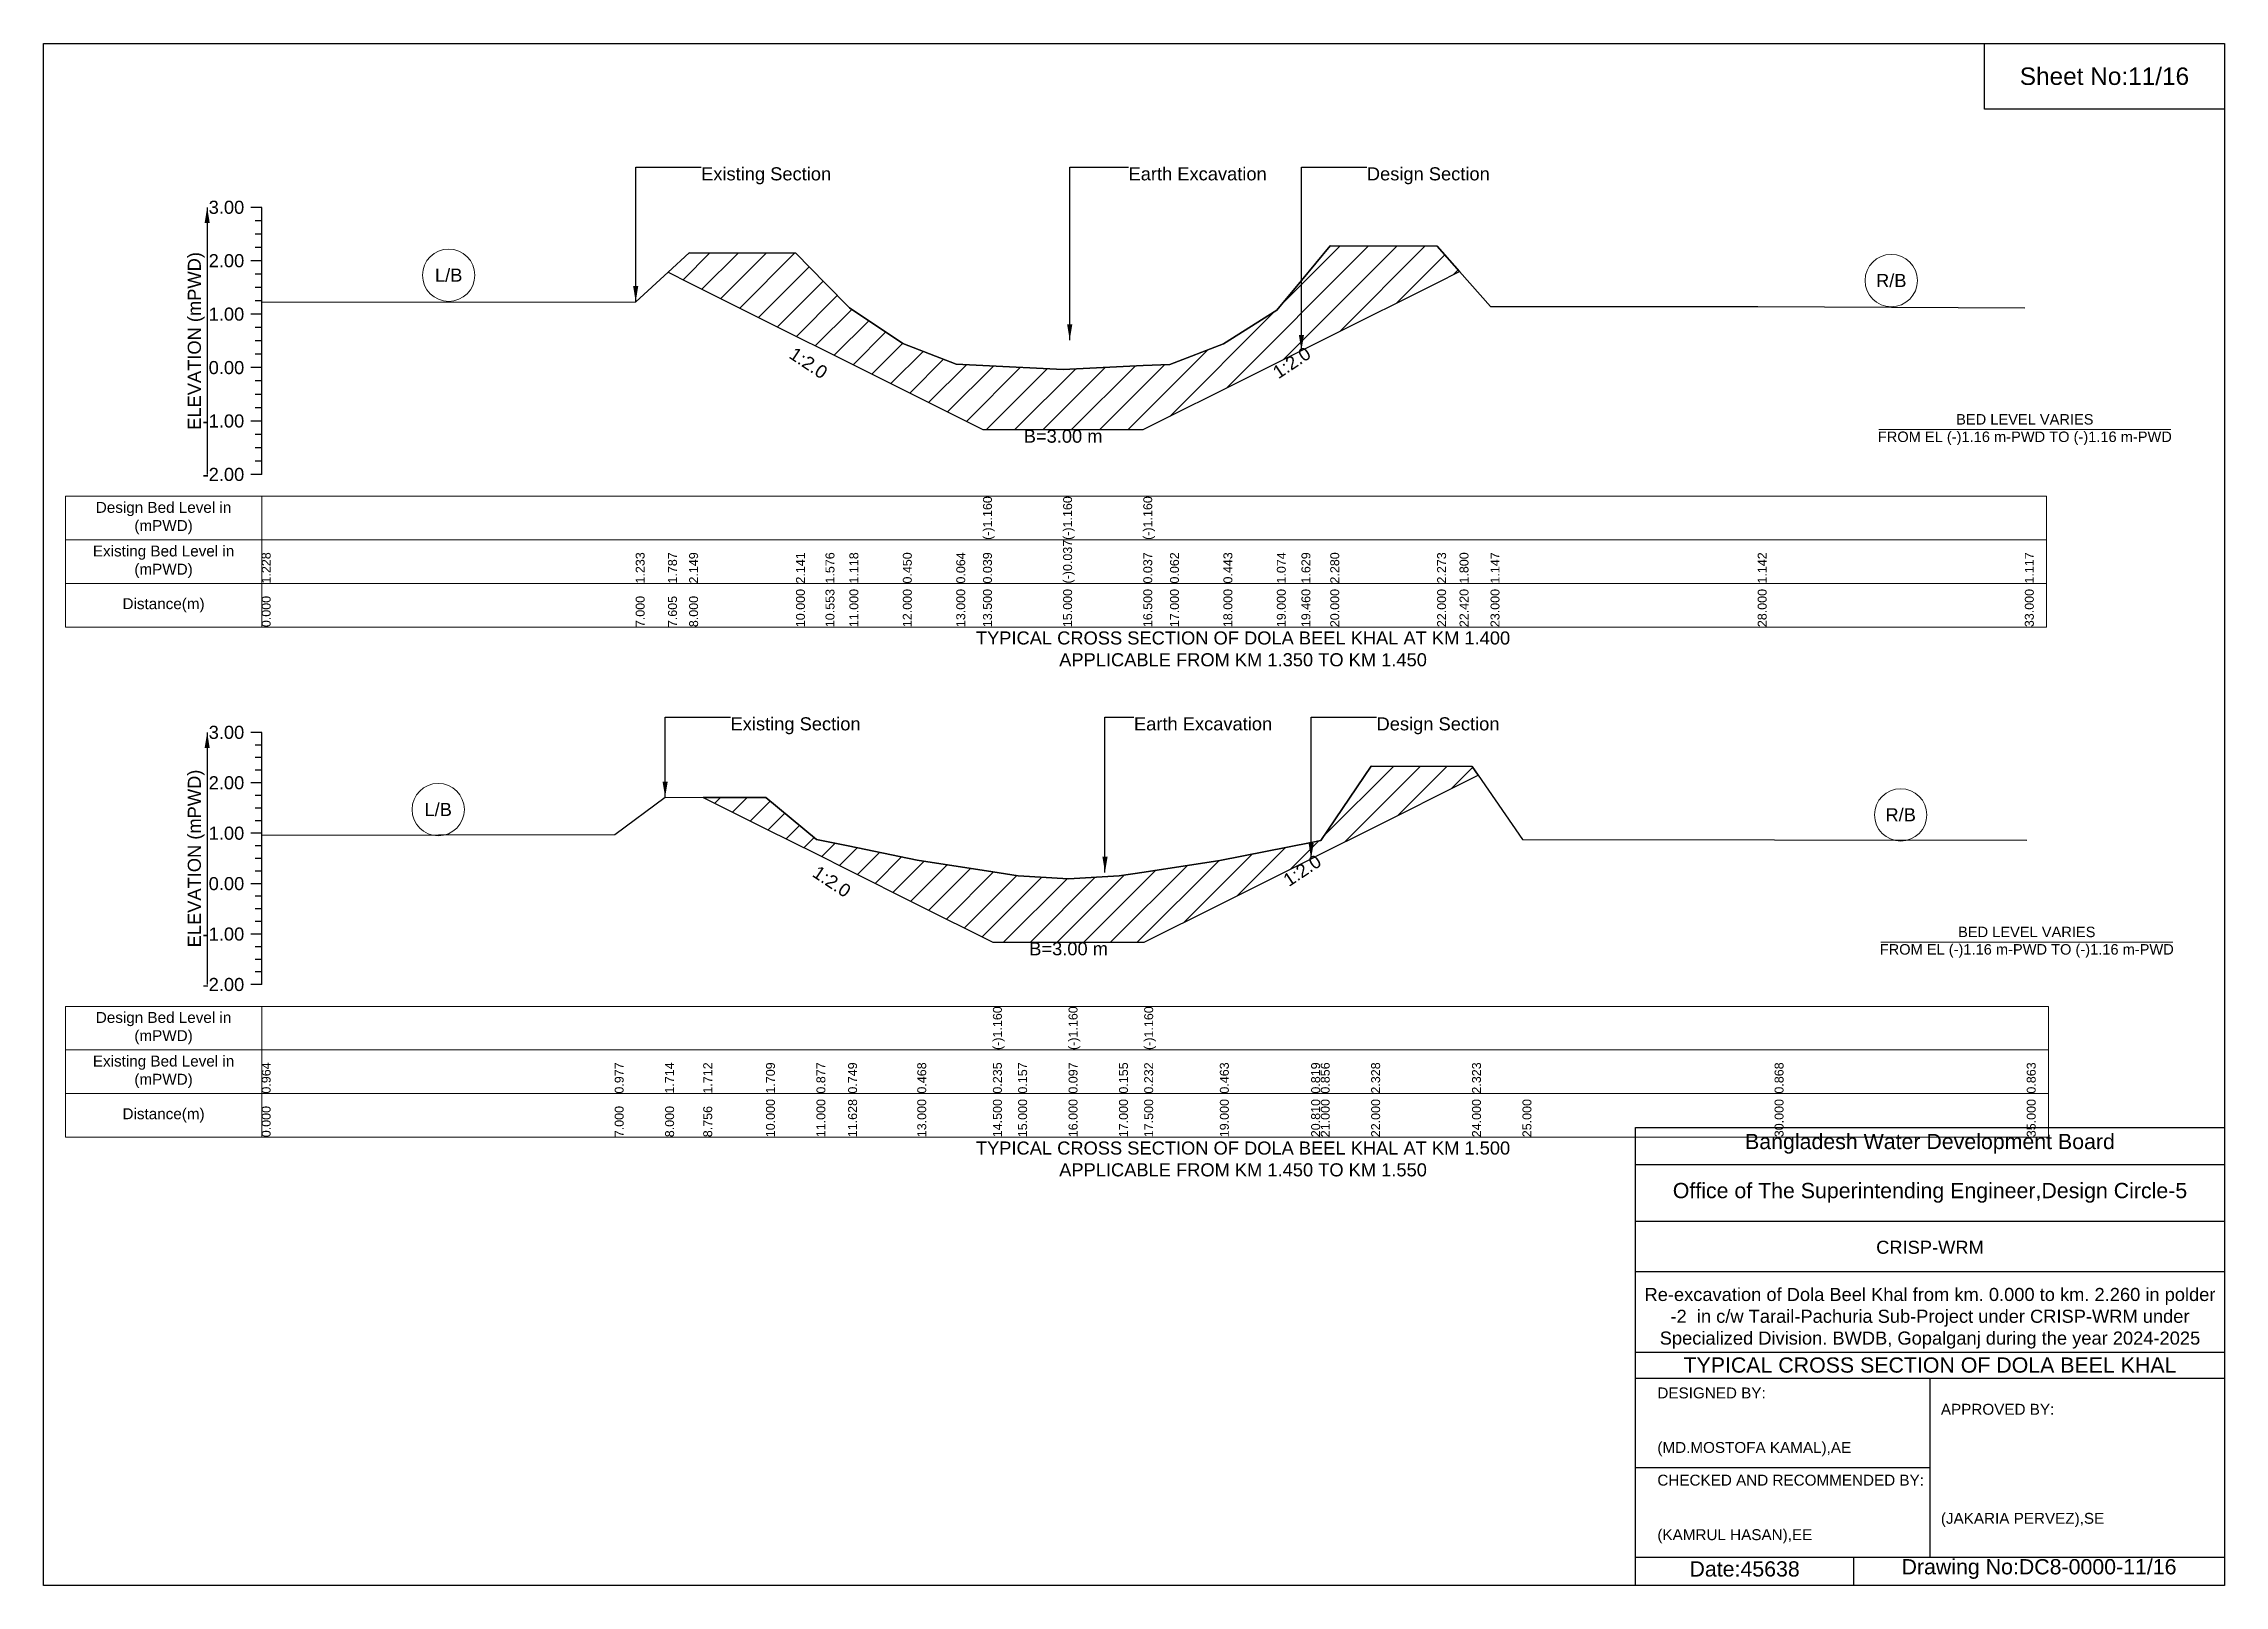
# Model space of a CAD drawing. Header units: inches. Extents: x 91000 to 258000, y -5656 to 125.
# Drawn here: x 200000 to 208000, y -5656 to 0 of the extents above; entities that cross this region are included whole.
import ezdxf

# ---------------------------------------------------------------- set-up
doc = ezdxf.new("R2010")
doc.units = ezdxf.units.IN
doc.header["$LTSCALE"] = 7
doc.header["$MEASUREMENT"] = 0
for name, color, linetype, lineweight in [('Cross section Data Border', 7, 'Continuous', 9), ('Cross Section Labels', 7, 'Continuous', 9), ('Existing_Bed_Level for Xsection', 7, 'Continuous', 25)]:
    doc.layers.add(name, color=color, linetype=linetype, lineweight=lineweight)
doc.styles.get("Standard").update_dxf_attribs({"font": 'arial.ttf'})
doc.dimstyles.get("Standard").update_dxf_attribs({"dimtxt": 0.18, "dimasz": 0.18, "dimexe": 0.18, "dimexo": 0.0625, "dimgap": 0.09, "dimtad": 0, "dimtih": 1, "dimtoh": 1, "dimdec": 4, "dimzin": 0, "dimdsep": 46, "dimtxsty": 'Standard', "dimcen": 0.09, "dimadec": 0, "dimazin": 0, "dimtfac": 1, "dimtdec": 4, "dimtofl": 0, "dimtmove": 0, "dimatfit": 3, "dimfxl": 1, "dimtolj": 1, "dimtzin": 0, "dimarcsym": 0})

msp = doc.modelspace()

# ---------------------------------------------------------------- texts
at = {"attachment_point": 5}
for s, insert, char_height in [('Sheet No:11/16', (207560, -120), 64), ('Bangladesh Water Development Board', (206920, -4036), 56), ('Office of The Superintending Engineer,Design Circle-5', (206920, -4216), 56)]:
    msp.add_mtext(s, dxfattribs=dict(at, insert=insert, char_height=char_height))
for s, insert, char_height, width, attachment_point in [('CRISP-WRM', (206920, -4416), 48, 2240, 5), ('Re-excavation of Dola Beel Khal from km. 0.000 to km. 2.260 in polder -2  in c/w Tarail-Pachuria Sub-Project under CRISP-WRM under Specialized Division. BWDB, Gopalganj during the year 2024-2025', (206920, -4676), 48, 2160, 5), ('TYPICAL CROSS SECTION OF DOLA BEEL KHAL', (206920, -4848), 56, 2240, 5), ('DESIGNED BY:^J^J^J(MD.MOSTOFA KAMAL),AE', (205920, -5056), 40, 1120, 4), ('APPROVED BY:^J^J^J^J^J^J(JAKARIA PERVEZ),SE', (206960, -5216), 40, 1120, 4), ('CHECKED AND RECOMMENDED BY:^J^J^J(KAMRUL HASAN),EE', (205920, -5376), 40, 1120, 4), ('Date:45638', (206240, -5596), 56, 1120, 5), ('Drawing No:DC8-0000-11/16', (207320, -5596), 56, 1760, 5)]:
    msp.add_mtext(s, dxfattribs=dict(insert=insert, char_height=char_height, width=width, attachment_point=attachment_point))
at = {"layer": 'Cross section Data Border', "char_height": 40, "width": 640, "attachment_point": 5}
for s, insert in [('Design Bed Level in (mPWD)', (200440, -1740.7)), ('Existing Bed Level in (mPWD)', (200440, -1900.7)), ('Distance(m)', (200440, -2060.7)), ('Design Bed Level in (mPWD)', (200440, -3611.9)), ('Existing Bed Level in (mPWD)', (200440, -3771.9)), ('Distance(m)', (200440, -3931.9))]:
    msp.add_mtext(s, dxfattribs=dict(at, insert=insert))
at = {"layer": 'Cross Section Labels'}
for s, insert, char_height, attachment_point in [('Existing Section', (202412, -453.7), 48, 1), ('Earth Excavation', (203980, -453.7), 48, 1), ('Design Section', (204854.2, -453.7), 48, 1), ('L/B', (201486, -849.6), 48, 5), ('R/B', (206778, -869.4), 48, 5), ('BED LEVEL VARIES ^JFROM EL (-)1.16 m-PWD TO (-)1.16 m-PWD', (207268, -1416.1), 38.4, 5), ('B=3.00 m', (203740, -1416.1), 48, 2), ('TYPICAL CROSS SECTION OF DOLA BEEL KHAL AT KM 1.400^JAPPLICABLE FROM KM 1.350 TO KM 1.450', (204400, -2220.7), 48, 5), ('Existing Section', (202520, -2471.4), 48, 1), ('Earth Excavation', (204000, -2471.4), 48, 1), ('Design Section', (204889.8, -2471.4), 48, 1), ('L/B', (201447.5, -2809.9), 48, 5), ('R/B', (206812.5, -2829.3), 48, 5), ('BED LEVEL VARIES ^JFROM EL (-)1.16 m-PWD TO (-)1.16 m-PWD', (207275, -3296.5), 38.4, 5), ('B=3.00 m', (203760, -3296.5), 48, 2), ('TYPICAL CROSS SECTION OF DOLA BEEL KHAL AT KM 1.500^JAPPLICABLE FROM KM 1.450 TO KM 1.550', (204400, -4091.9), 48, 5)]:
    msp.add_mtext(s, dxfattribs=dict(at, insert=insert, char_height=char_height, attachment_point=attachment_point))
at = {"layer": 'Cross Section Labels', "char_height": 48, "attachment_point": 2}
for insert, rotation in [((204565.2, -1150.5), 33.69007), ((202819.3, -1151.8), 326.30993), ((202904.9, -3054), 326.30993), ((204603.6, -3013.5), 33.69007)]:
    msp.add_mtext('1:2.0', dxfattribs=dict(at, insert=insert, rotation=rotation))
at = {"layer": 'Existing_Bed_Level for Xsection', "char_height": 48, "attachment_point": 6}
for s, insert in [('3.00', (200736, -600.7)), ('2.00', (200736, -796.7)), ('1.00', (200736, -992.7)), ('0.00', (200736, -1188.7)), ('-1.00', (200736, -1384.7)), ('-2.00', (200736, -1580.7)), ('3.00', (200736, -2526.9)), ('2.00', (200736, -2711.9)), ('1.00', (200736, -2896.9)), ('0.00', (200736, -3081.9)), ('-1.00', (200736, -3266.9)), ('-2.00', (200736, -3451.9))]:
    msp.add_mtext(s, dxfattribs=dict(at, insert=insert))
at = {"layer": 'Existing_Bed_Level for Xsection', "rotation": 90}
for s, insert, char_height, attachment_point in [('ELEVATION (mPWD)', (200560, -1090.7), 48, 5), ('(-)1.160', (203446, -1820.7), 32.8, 1), ('(-)1.160', (203740, -1820.7), 32.8, 1), ('(-)1.160', (204034, -1820.7), 32.8, 1), ('(-)0.037', (203740, -1980.7), 32.8, 1), ('1.228', (200800, -1980.7), 32.8, 1), ('1.233', (202172, -1980.7), 32.8, 1), ('1.787', (202290.6, -1980.7), 32.8, 1), ('2.149', (202368, -1980.7), 32.8, 1), ('2.141', (202760, -1980.7), 32.8, 1), ('1.576', (202868.3, -1980.7), 32.8, 1), ('1.118', (202956, -1980.7), 32.8, 1), ('0.450', (203152, -1980.7), 32.8, 1), ('0.064', (203348, -1980.7), 32.8, 1), ('0.039', (203446, -1980.7), 32.8, 1), ('0.037', (204034, -1980.7), 32.8, 1), ('0.062', (204132, -1980.7), 32.8, 1), ('0.443', (204328, -1980.7), 32.8, 1), ('1.074', (204524, -1980.7), 32.8, 1), ('1.629', (204614.2, -1980.7), 32.8, 1), ('2.280', (204720, -1980.7), 32.8, 1), ('2.273', (205112, -1980.7), 32.8, 1), ('1.800', (205194.3, -1980.7), 32.8, 1), ('1.147', (205308, -1980.7), 32.8, 1), ('1.142', (206288, -1980.7), 32.8, 1), ('1.117', (207268, -1980.7), 32.8, 1), ('0.000', (200800, -2140.7), 32.8, 1), ('7.000', (202172, -2140.7), 32.8, 1), ('7.605', (202290.6, -2140.7), 32.8, 1), ('8.000', (202368, -2140.7), 32.8, 1), ('10.000', (202760, -2140.7), 32.8, 1), ('10.553', (202868.3, -2140.7), 32.8, 1), ('11.000', (202956, -2140.7), 32.8, 1), ('12.000', (203152, -2140.7), 32.8, 1), ('13.000', (203348, -2140.7), 32.8, 1), ('13.500', (203446, -2140.7), 32.8, 1), ('15.000', (203740, -2140.7), 32.8, 1), ('16.500', (204034, -2140.7), 32.8, 1), ('17.000', (204132, -2140.7), 32.8, 1), ('18.000', (204328, -2140.7), 32.8, 1), ('19.000', (204524, -2140.7), 32.8, 1), ('19.460', (204614.2, -2140.7), 32.8, 1), ('20.000', (204720, -2140.7), 32.8, 1), ('22.000', (205112, -2140.7), 32.8, 1), ('22.420', (205194.3, -2140.7), 32.8, 1), ('23.000', (205308, -2140.7), 32.8, 1), ('28.000', (206288, -2140.7), 32.8, 1), ('33.000', (207268, -2140.7), 32.8, 1), ('ELEVATION (mPWD)', (200560, -2989.4), 48, 5), ('(-)1.160', (203482.5, -3691.9), 32.8, 1), ('(-)1.160', (203760, -3691.9), 32.8, 1), ('(-)1.160', (204037.5, -3691.9), 32.8, 1), ('0.964', (200800, -3851.9), 32.8, 1), ('0.977', (202095, -3851.9), 32.8, 1), ('1.714', (202280, -3851.9), 32.8, 1), ('1.712', (202419.8, -3851.9), 32.8, 1), ('1.709', (202650, -3851.9), 32.8, 1), ('0.877', (202835, -3851.9), 32.8, 1), ('0.749', (202951.2, -3851.9), 32.8, 1), ('0.468', (203205, -3851.9), 32.8, 1), ('0.235', (203482.5, -3851.9), 32.8, 1), ('0.157', (203575, -3851.9), 32.8, 1), ('0.097', (203760, -3851.9), 32.8, 1), ('0.155', (203945, -3851.9), 32.8, 1), ('0.232', (204037.5, -3851.9), 32.8, 1), ('0.463', (204315, -3851.9), 32.8, 1), ('0.819', (204649.8, -3851.9), 32.8, 1), ('0.856', (204685, -3851.9), 32.8, 1), ('2.328', (204870, -3851.9), 32.8, 1), ('2.323', (205240, -3851.9), 32.8, 1), ('0.868', (206350, -3851.9), 32.8, 1), ('0.863', (207275, -3851.9), 32.8, 1), ('0.000', (200800, -4011.9), 32.8, 1), ('7.000', (202095, -4011.9), 32.8, 1), ('8.000', (202280, -4011.9), 32.8, 1), ('8.756', (202419.8, -4011.9), 32.8, 1), ('10.000', (202650, -4011.9), 32.8, 1), ('11.000', (202835, -4011.9), 32.8, 1), ('11.628', (202951.2, -4011.9), 32.8, 1), ('13.000', (203205, -4011.9), 32.8, 1), ('14.500', (203482.5, -4011.9), 32.8, 1), ('15.000', (203575, -4011.9), 32.8, 1), ('16.000', (203760, -4011.9), 32.8, 1), ('17.000', (203945, -4011.9), 32.8, 1), ('17.500', (204037.5, -4011.9), 32.8, 1), ('19.000', (204315, -4011.9), 32.8, 1), ('20.810', (204649.8, -4011.9), 32.8, 1), ('21.000', (204685, -4011.9), 32.8, 1), ('22.000', (204870, -4011.9), 32.8, 1), ('24.000', (205240, -4011.9), 32.8, 1), ('25.000', (205425, -4011.9), 32.8, 1), ('30.000', (206350, -4011.9), 32.8, 1), ('35.000', (207275, -4011.9), 32.8, 1)]:
    msp.add_mtext(s, dxfattribs=dict(at, insert=insert, char_height=char_height, attachment_point=attachment_point))

# ---------------------------------------------------------------- hatches: boundary and pattern name
at = {"layer": 'Existing_Bed_Level for Xsection'}
h = msp.add_hatch(dxfattribs=at)
h.set_pattern_fill('ANSI31', color=256, scale=588, style=0)
h.paths.add_polyline_path([(202290.6, -838.4), (202368, -877.1), (202760, -1073.1), (202868.3, -1127.3), (202956, -1171.1), (203152, -1269.1), (203348, -1367.1), (203446, -1416.1), (203740, -1416.1), (204034, -1416.1), (204132, -1367.1), (204328, -1269.1), (204524, -1171.1), (204614.2, -1126), (204720, -1073.1), (205112, -877.1), (205194.3, -835.9), (205112, -743.2), (204720, -741.9), (204614.2, -869.5), (204524, -978.2), (204328, -1101.9), (204132, -1176.6), (204034, -1181.4), (203740, -1196), (203446, -1181.2), (203348, -1176.2), (203152, -1100.5), (202956, -969.6), (202868.3, -879.9), (202760, -769.1), (202368, -767.5)])
h = msp.add_hatch(dxfattribs=at)
h.set_pattern_fill('ANSI31', color=256, scale=555, style=0)
h.paths.add_polyline_path([(202419.8, -2765.2), (202650, -2880.3), (202835, -2972.8), (202951.2, -3030.9), (203205, -3157.8), (203482.5, -3296.5), (203575, -3296.5), (203760, -3296.5), (203945, -3296.5), (204037.5, -3296.5), (204315, -3157.8), (204649.8, -2990.4), (204685, -2972.8), (204870, -2880.3), (205240, -2695.3), (205262.2, -2684.2), (205240, -2652.2), (204870, -2651.3), (204685, -2923.6), (204649.8, -2930.5), (204315, -2996.3), (204037.5, -3039), (203945, -3053.3), (203760, -3064), (203575, -3052.9), (203482.5, -3038.5), (203205, -2995.4), (202951.2, -2943.5), (202835, -2919.7), (202650, -2765.8)])

# ---------------------------------------------------------------- linework, layer by layer
for points in [[(200000, 0), (208000, 0), (208000, -5656), (200000, -5656)], [(207120, 0), (208000, 0), (208000, -240), (207120, -240)]]:
    msp.add_lwpolyline(points, close=True)
for points in [[(205840, -5656), (205840, -3976), (208000, -3976)], [(205840, -4112), (208000, -4112)], [(205840, -4320), (208000, -4320)], [(205840, -4504), (208000, -4504)], [(205840, -4800), (208000, -4800)], [(205840, -4896), (208000, -4896)], [(206920, -4896), (206920, -5552)], [(205840, -5224), (206920, -5224)], [(205840, -5552), (208000, -5552)], [(206640, -5552), (206640, -5656)]]:
    msp.add_lwpolyline(points)
at = {"layer": 'Cross section Data Border'}
for points in [[(200080, -1660.7), (207348, -1660.7), (207348, -2140.7), (200080, -2140.7)], [(200080, -3531.9), (207355, -3531.9), (207355, -4011.9), (200080, -4011.9)]]:
    msp.add_lwpolyline(points, close=True, dxfattribs=at)
for points in [[(200800, -1660.7), (200800, -2140.7)], [(200080, -1820.7), (207348, -1820.7)], [(200080, -1980.7), (207348, -1980.7)], [(200800, -3531.9), (200800, -4011.9)], [(200080, -3691.9), (207355, -3691.9)], [(200080, -3851.9), (207355, -3851.9)]]:
    msp.add_lwpolyline(points, dxfattribs=at)
at = {"layer": 'Cross Section Labels'}
for points in [[(206732.2, -1416.1), (207803.8, -1416.1)], [(206739.2, -3296.5), (207810.8, -3296.5)]]:
    msp.add_lwpolyline(points, dxfattribs=at)
for centre in [(201486, -849.6), (206778, -869.4), (201447.5, -2809.9), (206812.5, -2829.3)]:
    msp.add_circle(centre, 96, dxfattribs=at)
at = {"layer": 'Existing_Bed_Level for Xsection'}
for points in [[(200800, -600.7), (200760, -600.7)], [(200800, -1580.7), (200800, -1384.7), (200800, -1188.7), (200800, -992.7), (200800, -796.7), (200800, -600.7)], [(200800, -649.7), (200776, -649.7)], [(200800, -698.7), (200776, -698.7)], [(200800, -796.7), (200760, -796.7)], [(200800, -747.7), (200776, -747.7)], [(200800, -948.1), (202172, -947.1), (202290.6, -838.4), (202368, -767.5), (202760, -769.1), (202868.3, -879.9), (202956, -969.6), (203152, -1100.5), (203348, -1176.2), (203446, -1181.2), (203446, -1181.2), (203740, -1196), (203740, -1196), (204034, -1181.4), (204034, -1181.4), (204132, -1176.6), (204328, -1101.9), (204524, -978.2), (204614.2, -869.5), (204720, -741.9), (205112, -743.2), (205194.3, -835.9), (205308, -963.9), (206288, -964.9), (207268, -969.8)], [(200800, -845.7), (200776, -845.7)], [(200800, -894.7), (200776, -894.7)], [(200800, -943.7), (200776, -943.7)], [(200800, -992.7), (200760, -992.7)], [(200800, -1041.7), (200776, -1041.7)], [(200800, -1090.7), (200776, -1090.7)], [(200800, -1188.7), (200760, -1188.7)], [(200800, -1139.7), (200776, -1139.7)], [(200800, -1237.7), (200776, -1237.7)], [(200800, -1286.7), (200776, -1286.7)], [(200800, -1335.7), (200776, -1335.7)], [(200800, -1384.7), (200760, -1384.7)], [(200800, -1433.7), (200776, -1433.7)], [(200800, -1482.7), (200776, -1482.7)], [(200800, -1580.7), (200760, -1580.7)], [(200800, -1531.7), (200776, -1531.7)], [(200800, -2526.9), (200760, -2526.9)], [(200800, -3451.9), (200800, -3266.9), (200800, -3081.9), (200800, -2896.9), (200800, -2711.9), (200800, -2526.9)], [(200800, -2573.2), (200776, -2573.2)], [(200800, -2619.4), (200776, -2619.4)], [(200800, -2711.9), (200760, -2711.9)], [(200800, -2665.7), (200776, -2665.7)], [(200800, -2903.6), (202095, -2901.2), (202280, -2764.9), (202419.8, -2765.2), (202650, -2765.8), (202835, -2919.7), (202951.2, -2943.5), (203205, -2995.4), (203482.5, -3038.5), (203482.5, -3038.5), (203575, -3052.9), (203760, -3064), (203760, -3064), (203945, -3053.3), (204037.5, -3039), (204037.5, -3039), (204315, -2996.3), (204649.8, -2930.5), (204685, -2923.6), (204870, -2651.3), (205240, -2652.2), (205262.2, -2684.2), (205425, -2919.7), (206350, -2921.4), (207275, -2922.3)], [(200800, -2758.2), (200776, -2758.2)], [(200800, -2804.4), (200776, -2804.4)], [(200800, -2850.7), (200776, -2850.7)], [(200800, -2896.9), (200760, -2896.9)], [(200800, -2943.2), (200776, -2943.2)], [(200800, -2989.4), (200776, -2989.4)], [(200800, -3035.7), (200776, -3035.7)], [(200800, -3081.9), (200760, -3081.9)], [(200800, -3128.2), (200776, -3128.2)], [(200800, -3174.4), (200776, -3174.4)], [(200800, -3266.9), (200760, -3266.9)], [(200800, -3220.7), (200776, -3220.7)], [(200800, -3313.2), (200776, -3313.2)], [(200800, -3359.4), (200776, -3359.4)], [(200800, -3405.7), (200776, -3405.7)], [(200800, -3451.9), (200760, -3451.9)]]:
    msp.add_lwpolyline(points, dxfattribs=at)
for points in [[(202290.6, -838.4), (202368, -877.1), (202760, -1073.1), (202868.3, -1127.3), (202956, -1171.1), (203152, -1269.1), (203348, -1367.1), (203446, -1416.1), (203446, -1416.1), (203740, -1416.1), (203740, -1416.1), (204034, -1416.1), (204034, -1416.1), (204132, -1367.1), (204328, -1269.1), (204524, -1171.1), (204614.2, -1126), (204720, -1073.1), (205112, -877.1), (205194.3, -835.9), (205112, -743.2), (204720, -741.9), (204614.2, -869.5), (204524, -978.2), (204328, -1101.9), (204132, -1176.6), (204034, -1181.4), (204034, -1181.4), (203740, -1196), (203740, -1196), (203446, -1181.2), (203446, -1181.2), (203348, -1176.2), (203152, -1100.5), (202956, -969.6), (202868.3, -879.9), (202760, -769.1), (202368, -767.5)], [(202419.8, -2765.2), (202419.8, -2765.2), (202650, -2880.3), (202835, -2972.8), (202951.2, -3030.9), (203205, -3157.8), (203482.5, -3296.5), (203482.5, -3296.5), (203575, -3296.5), (203760, -3296.5), (203760, -3296.5), (203945, -3296.5), (204037.5, -3296.5), (204037.5, -3296.5), (204315, -3157.8), (204649.8, -2990.4), (204685, -2972.8), (204870, -2880.3), (205240, -2695.3), (205262.2, -2684.2), (205262.2, -2684.2), (205262.2, -2684.2), (205240, -2652.2), (204870, -2651.3), (204685, -2923.6), (204649.8, -2930.5), (204315, -2996.3), (204037.5, -3039), (204037.5, -3039), (203945, -3053.3), (203760, -3064), (203760, -3064), (203575, -3052.9), (203482.5, -3038.5), (203482.5, -3038.5), (203205, -2995.4), (202951.2, -2943.5), (202835, -2919.7), (202650, -2765.8), (202419.8, -2765.2)]]:
    msp.add_lwpolyline(points, close=True, dxfattribs=at)

msp.set_redraw_order([(e.dxf.handle, doc.entitydb.next_handle()) for e in msp.query("TEXT MTEXT ATTDEF DIMENSION ARC_DIMENSION")])  # texts and dimensions are drawn at this point

# ---------------------------------------------------------------- leaders
at = {"layer": 'Cross Section Labels', "annotation_type": 0, "has_hookline": 1, "hookline_direction": 0}
for points, text_width in [([(202172, -947.1), (202172, -453.7), (202411.9, -453.7)], 467.2), ([(203764.2, -1087.5), (203764.2, -453.7), (203979.9, -453.7)], 497), ([(204614.2, -1126), (204614.2, -453.7), (204854.1, -453.7)], 441.2), ([(202280, -2764.9), (202280, -2471.4), (202519.9, -2471.4)], 467.2), ([(203893.6, -3040.5), (203893.6, -2471.4), (203999.9, -2471.4)], 497), ([(204649.8, -2990.4), (204649.8, -2471.4), (204889.7, -2471.4)], 441.2)]:
    msp.add_leader(points, dimstyle='Standard', override={"dimasz": 57.6}, dxfattribs=dict(at, text_width=text_width))
at = {"layer": 'Existing_Bed_Level for Xsection'}
for points in [[(200600, -600.7), (200600, -1580.7)], [(200600, -2526.9), (200600, -3451.9)]]:
    msp.add_leader(points, dimstyle='Standard', override={"dimasz": 57.6}, dxfattribs=at)

doc.saveas('drawing.dxf')
